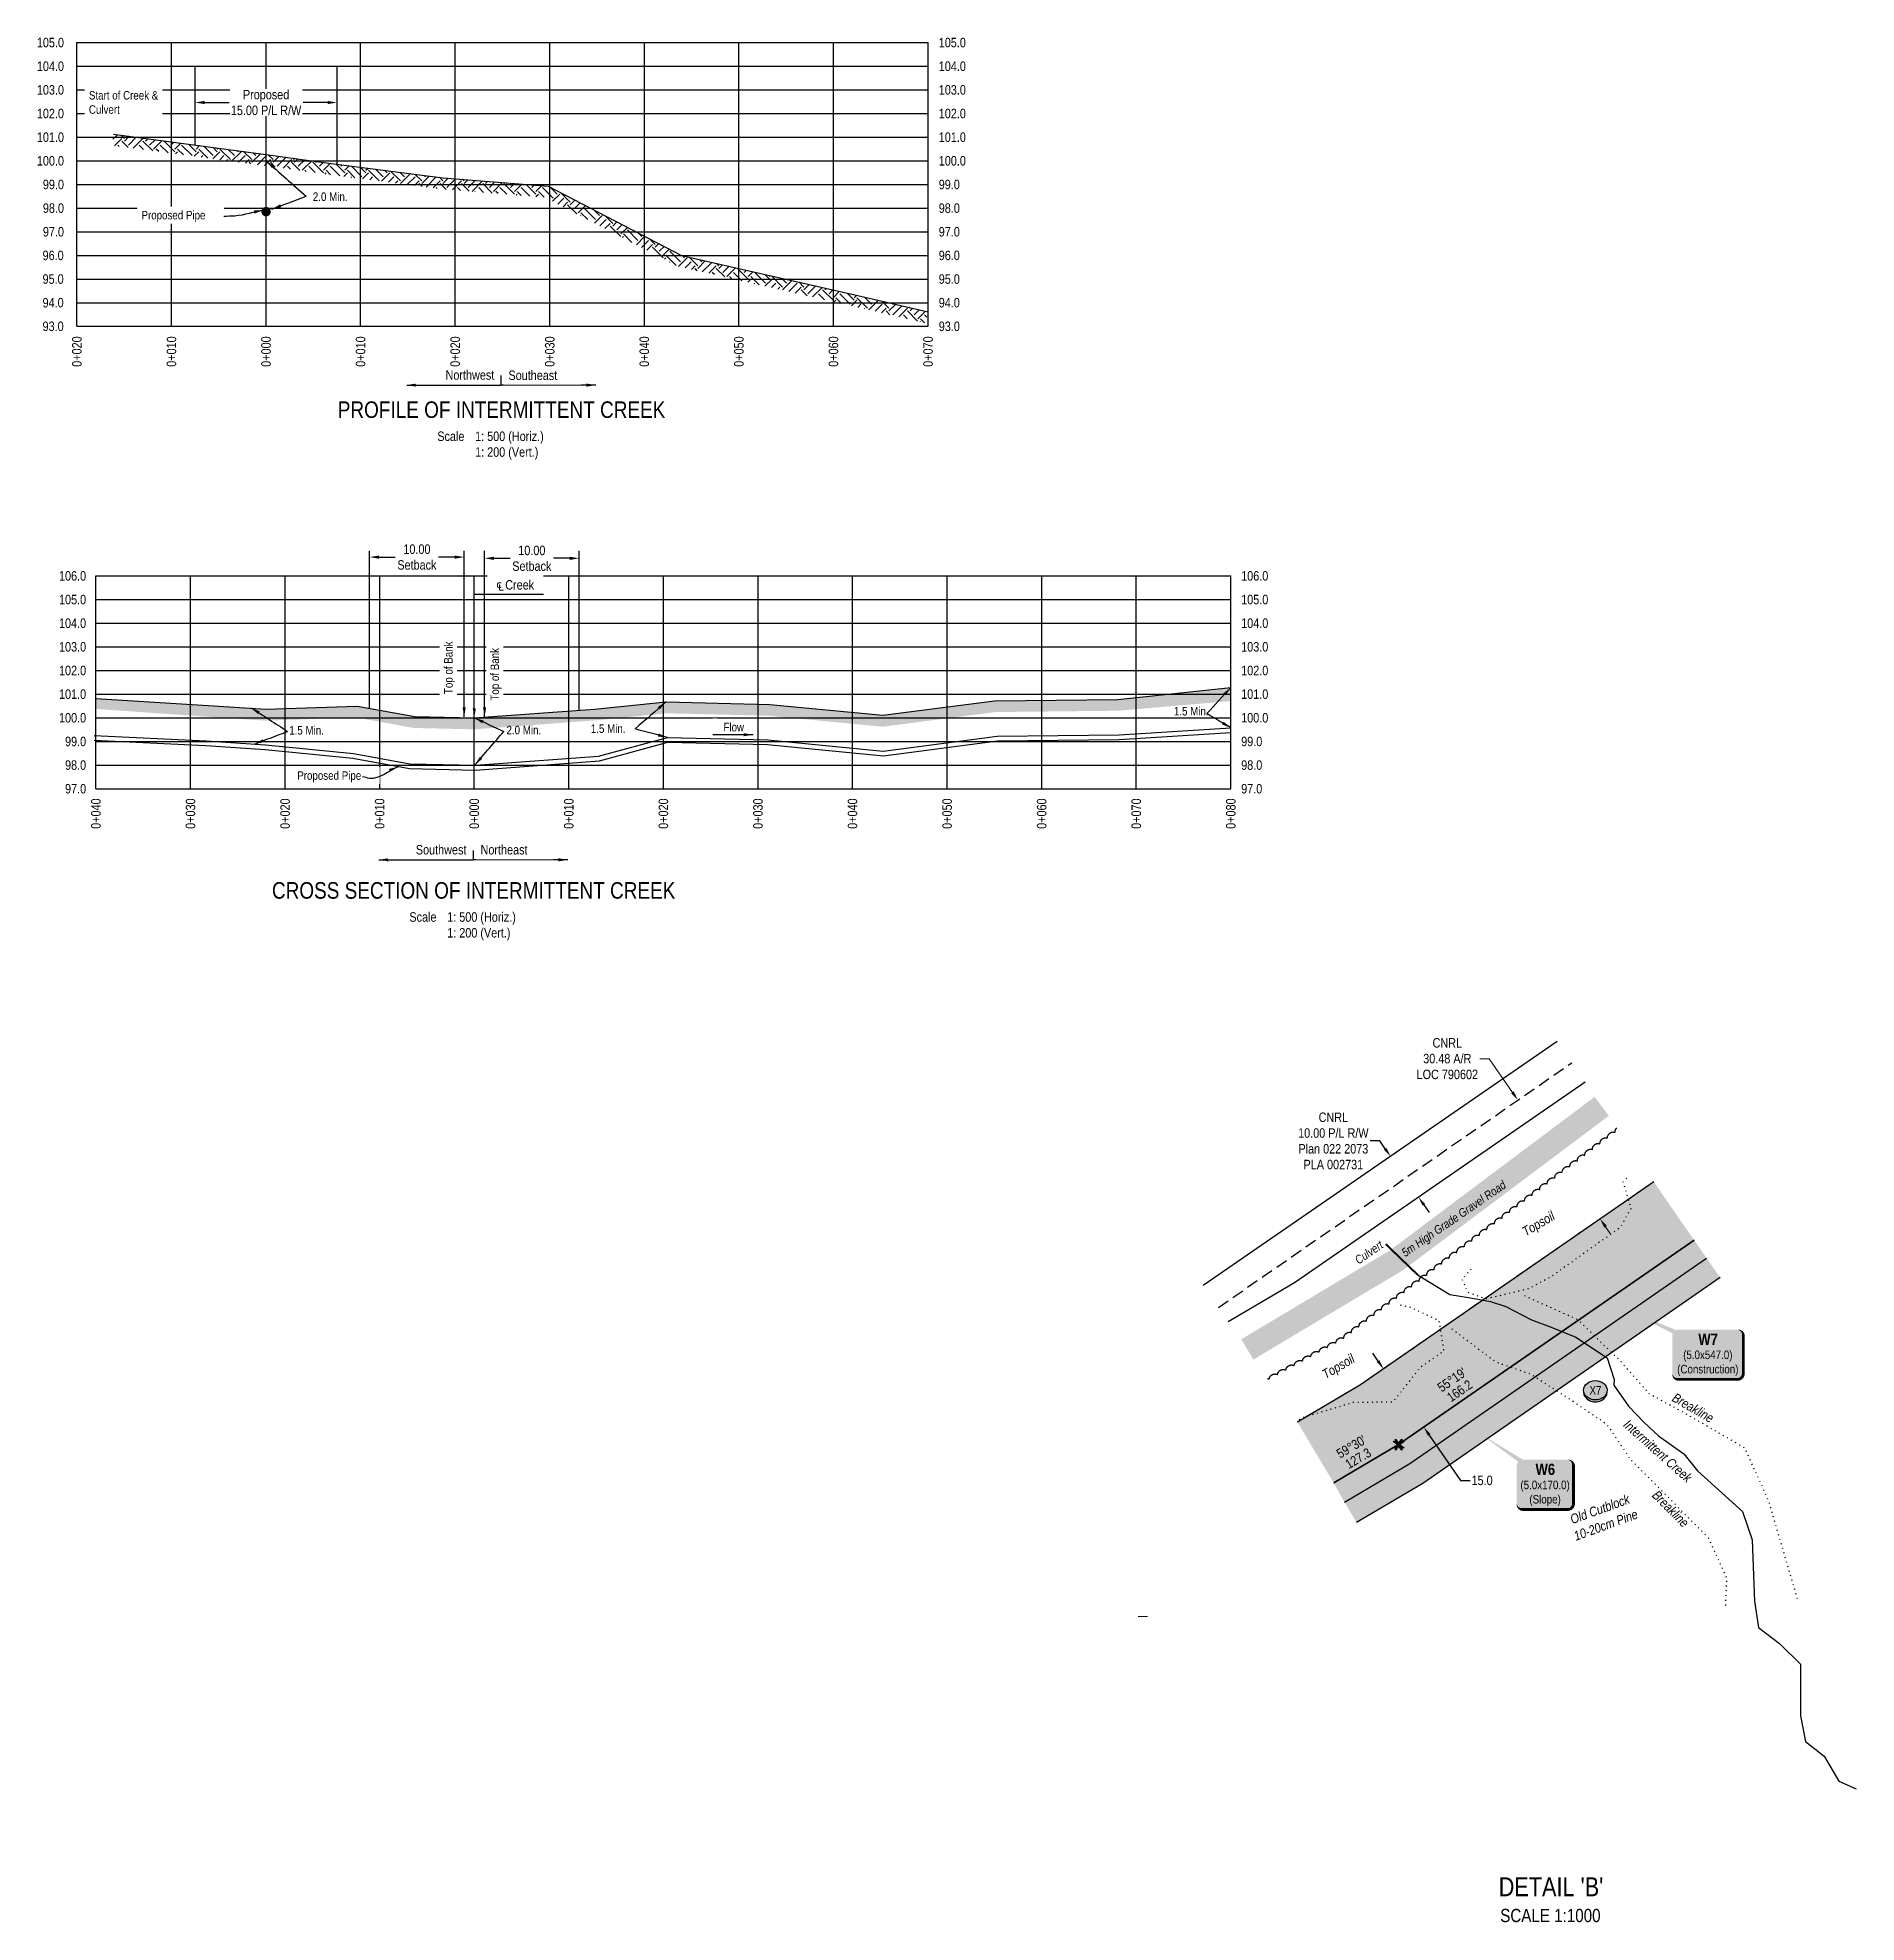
# Model space of a CAD drawing. Extents: x 355004 to 366534, y 6048595 to 6058688.
# Drawn here: x 359941 to 361864, y 6048595 to 6050588 of the extents above; entities that cross this region are included whole.
import ezdxf
from ezdxf.enums import TextEntityAlignment as Align

# ---------------------------------------------------------------- set-up
doc = ezdxf.new("R2010")
doc.units = 0
doc.header["$LTSCALE"] = 5
doc.header["$PDSIZE"] = 5
for name, pattern in [('0', [1, 1, 0]), ('foc-ACCESSROAD', [3.75, 2.5, -1.25]), ('foc-TOPO', [1, 0.2, -0.8])]:
    doc.linetypes.add(name, pattern=pattern)
doc.layers.get('Defpoints').update_dxf_attribs({"color": 9})
for name, color, linetype in [('AS-ROADS', 254, 'Continuous'), ('C-AR', 13, 'foc-ACCESSROAD'), ('C-RW', 13, 'Continuous'), ('CG-NOTES', 7, 'Continuous'), ('DETAIL-T', 7, 'Continuous'), ('L-BD', 7, 'Continuous'), ('L-BD1', 253, 'Continuous'), ('L-DETAIL-T', 3, 'Continuous'), ('L-MON', 1, 'Continuous'), ('P-CROSSINGS', 250, 'Continuous'), ('P-CROSSINGS-GRID', 8, 'Continuous'), ('P-CROSSINGS-GROUND', 48, 'foc-TOPO'), ('P-CROSSINGS-LINE', 3, 'Continuous'), ('P-PROPOSED', 10, 'Continuous'), ('P-PROPOSED-H', 21, 'Continuous'), ('P-TEMP-BLOCKS', 250, 'Continuous'), ('P-TEMP-BLUE', 146, 'Continuous'), ('P-TXT', 4, 'Continuous'), ('S-T7', 7, 'Continuous'), ('T-BUSH', 110, '0'), ('T-BUSH-T', 110, 'Continuous'), ('T-CREEK', 160, 'Continuous'), ('T-GENERAL', 48, 'foc-TOPO'), ('T-WATER-T', 170, 'Continuous')]:
    doc.layers.add(name, color=color, linetype=linetype)
doc.layers.add('C-AR-T', color=13, linetype='Continuous', lineweight=9)
doc.layers.add('T-TEXT', color=48, linetype='Continuous', lineweight=18)
doc.layers.add('P-TEMP-BLUE-H', color=7, linetype='Continuous', true_color=0x99e6ff)
doc.styles.add('140', font='ARIALN.TTF', dxfattribs={"height": 15})
doc.styles.add('80', font='ARIALN.TTF', dxfattribs={"height": 10})
doc.styles.add('80CG', font='ARIALN.TTF', dxfattribs={"height": 10})
doc.styles.add('80L', font='ARIALN.TTF', dxfattribs={"height": 10})
doc.styles.add('80LS', font='ARIALNI.TTF', dxfattribs={"height": 10})
doc.styles.add('BOLD', font='ARIALNB.TTF')
doc.styles.add('Crossing', font='ARIALN.TTF', dxfattribs={"height": 10})
doc.styles.add('foc-LtypeFont', font='ARIALN.TTF', dxfattribs={"height": 7.35})
doc.styles.get("Standard").update_dxf_attribs({"font": 'ARIALN.TTF'})
doc.linetypes.add('foc-TOPO-flowdirection-NOLINE', pattern='A,0,[">",foc-LtypeFont,S=0.3,R=0,X=0,Y=-0.945],-20,[">",foc-LtypeFont,S=0.3,R=0,X=0,Y=-0.945],0', length=20)
doc.dimstyles.new('Compass 5 000', dxfattribs={"dimscale": 5, "dimtxt": 9, "dimasz": 2, "dimexe": 0.2, "dimexo": 0.0625, "dimgap": 0.5, "dimtad": 0, "dimtih": 1, "dimtoh": 1, "dimzin": 0, "dimdsep": 46, "dimtxsty": '80CG', "dimcen": 0.1, "dimse1": 1, "dimse2": 1, "dimclrd": 256, "dimclrt": 256, "dimaunit": 1, "dimadec": 4, "dimazin": 0, "dimtfac": 0.06, "dimtofl": 0, "dimtmove": 0, "dimatfit": 1, "dimfxl": 0.2, "dimtolj": 1, "dimtzin": 0, "dimlwd": -1, "dimarcsym": 0})

msp = doc.modelspace()

# ---------------------------------------------------------------- texts
at = {"style": '80'}
for s, p in [('0+020', (359982.21, 6050271.972)), ('0+010', (360082.21, 6050271.972)), ('0+000', (360182.21, 6050271.972)), ('0+010', (360282.21, 6050271.972)), ('0+020', (360382.21, 6050271.972)), ('0+030', (360482.21, 6050271.972)), ('0+040', (360582.21, 6050271.972)), ('0+050', (360682.21, 6050271.972)), ('0+060', (360782.21, 6050271.972)), ('0+070', (360882.21, 6050271.972)), ('0+040', (360002.364, 6049783.454)), ('0+030', (360102.364, 6049783.454)), ('0+020', (360202.364, 6049783.454)), ('0+010', (360302.364, 6049783.454)), ('0+000', (360402.364, 6049783.454)), ('0+010', (360502.364, 6049783.454)), ('0+020', (360602.364, 6049783.454)), ('0+030', (360702.364, 6049783.454)), ('0+040', (360802.364, 6049783.454)), ('0+050', (360902.364, 6049783.454)), ('0+060', (361002.364, 6049783.454)), ('0+070', (361102.364, 6049783.454)), ('0+080', (361202.364, 6049783.454))]:
    msp.add_text(s, height=10, rotation=90, dxfattribs=at).set_placement(p, align=Align.MIDDLE_RIGHT)
at = {"char_height": 9, "attachment_point": 1, "style": '80L'}
for s, insert in [('2.0 Min.', (360231.76, 6050424.137)), ('1.5 Min.', (361142.21, 6049880.173)), ('1.5 Min.', (360206.795, 6049859.992)), ('2.0 Min.', (360436.527, 6049860.24)), ('1.5 Min.', (360525.671, 6049861.745))]:
    msp.add_mtext_dynamic_manual_height_columns(s, width=45.31074, gutter_width=45, heights=[0], dxfattribs=dict(at, insert=insert))
at = {"layer": 'DETAIL-T', "char_height": 10, "attachment_point": 1, "style": '80L'}
for insert in [(360363.336, 6050171.356), (360333.835, 6049663.079)]:
    msp.add_mtext_dynamic_manual_height_columns('Scale^I1: 500 (Horiz.)\\P^I1: 200 (Vert.)', width=217.1051, gutter_width=45, heights=[0], dxfattribs=dict(at, insert=insert))
at = {"layer": 'DETAIL-T', "color": 3, "insert": (361484.685, 6048642.752), "char_height": 20, "width": 109.70887, "attachment_point": 1, "style": '80CG'}
msp.add_mtext("\\pi0.95948;DETAIL 'B'\\P\\pi2.56453;{\\H0.7x;SCALE 1:1000}", dxfattribs=at)
at = {"layer": 'L-BD1'}
for s, rotation, p in [("55°19'", 34.693886, (361436.165, 6049168.826)), ('166.2', 34.693886, (361444.273, 6049157.114)), ("59°30'", 30.508587, (361329.745, 6049098.078)), ('127.3', 30.508587, (361336.977, 6049085.805))]:
    msp.add_text(s, height=9.9966, rotation=rotation, dxfattribs=at).set_placement(p, align=Align.MIDDLE_CENTER)
at = {"layer": 'L-DETAIL-T', "char_height": 17.5, "attachment_point": 2, "rotation": 0, "style": '140'}
for s, insert, width in [('PROFILE OF INTERMITTENT CREEK', (360431.272, 6050203.23), 346.53414), ('CROSS SECTION OF INTERMITTENT CREEK', (360401.771, 6049694.953), 426.70467)]:
    msp.add_mtext(s, dxfattribs=dict(at, insert=insert, width=width))
at = {"layer": 'S-T7', "style": '80'}
for s, p in [('105.0', (359968.6, 6050582.59)), ('104.0', (359968.6, 6050557.59)), ('103.0', (359968.6, 6050532.59)), ('102.0', (359968.6, 6050507.59)), ('101.0', (359968.6, 6050482.59)), ('100.0', (359968.6, 6050457.59)), ('99.0', (359968.6, 6050432.59)), ('98.0', (359968.6, 6050407.59)), ('97.0', (359968.6, 6050382.59)), ('106.0', (359992.016, 6050018.722)), ('105.0', (359992.016, 6049993.722)), ('104.0', (359992.016, 6049968.722)), ('103.0', (359992.016, 6049943.722)), ('102.0', (359992.016, 6049918.722)), ('101.0', (359992.016, 6049893.722)), ('100.0', (359992.016, 6049868.722)), ('99.0', (359992.016, 6049843.722)), ('98.0', (359992.016, 6049818.722)), ('97.0', (359992.016, 6049793.722))]:
    msp.add_text(s, height=10, dxfattribs=at).set_placement(p, align=Align.MIDDLE_RIGHT)
for s, p in [('105.0', (360893.566, 6050582.59)), ('104.0', (360893.566, 6050557.59)), ('103.0', (360893.566, 6050532.59)), ('102.0', (360893.566, 6050507.59)), ('101.0', (360893.566, 6050482.59)), ('100.0', (360893.566, 6050457.59)), ('99.0', (360893.566, 6050432.59)), ('98.0', (360893.566, 6050407.59)), ('97.0', (360893.566, 6050382.59)), ('96.0', (359945.985, 6050357.59)), ('96.0', (360893.566, 6050357.59)), ('95.0', (359945.985, 6050332.59)), ('95.0', (360893.566, 6050332.59)), ('94.0', (359945.985, 6050307.59)), ('94.0', (360893.566, 6050307.59)), ('93.0', (359945.985, 6050282.59)), ('93.0', (360893.566, 6050282.59)), ('106.0', (361213.346, 6050018.722)), ('105.0', (361213.346, 6049993.722)), ('104.0', (361213.346, 6049968.722)), ('103.0', (361213.346, 6049943.722)), ('102.0', (361213.346, 6049918.722)), ('101.0', (361213.346, 6049893.722)), ('100.0', (361213.346, 6049868.722)), ('99.0', (361213.346, 6049843.722)), ('98.0', (361213.346, 6049818.722)), ('97.0', (361213.346, 6049793.722))]:
    msp.add_text(s, height=10, dxfattribs=at).set_placement(p, align=Align.MIDDLE_LEFT)
at = {"layer": 'T-BUSH-T', "insert": (361597.15, 6049019.963), "char_height": 9.99673, "width": 132.66028, "attachment_point": 2, "rotation": 20, "style": '80LS'}
msp.add_mtext('10-20cm Pine', dxfattribs=at)
at = {"layer": 'T-GENERAL', "char_height": 9.99665, "attachment_point": 1, "style": '80L'}
for s, insert, rotation in [('\\pi-2.36394;{\\fArial Narrow|b0|i1|c0|p34;Topsoil}', (361511.186, 6049330.05), 30.500082), ('\\pi-2.36394;{\\fArial Narrow|b0|i1|c0|p34;Topsoil}', (361299.603, 6049179.158), 30.500082), ('\\pi-7.85664;{\\fArial Narrow|b0|i1|c0|p34;Breakline}', (361679.824, 6049151.548), 329.842093), ('\\pi-7.85664;{\\fArial Narrow|b0|i1|c0|p34;Breakline}', (361659.676, 6049047.271), 314.742229)]:
    msp.add_mtext_dynamic_manual_height_columns(s, width=31.24915, gutter_width=49.983, heights=[0], dxfattribs=dict(at, insert=insert, rotation=rotation))
at = {"layer": 'T-TEXT', "char_height": 9, "attachment_point": 1, "rotation": 34.601815, "style": '80L'}
for s, width, insert in [('\\pi0.44098;{\\fArial Narrow|b0|i1|c0|p34;5m High Grade Gravel Road}', 131.25303, (361381.387, 6049305.501)), ('\\pi0.49009;{\\fArial Narrow|b0|i1|c0|p34;Culvert}', 33.14321, (361332.004, 6049297.65))]:
    msp.add_mtext_dynamic_manual_height_columns(s, width=width, gutter_width=45, heights=[0], dxfattribs=dict(at, insert=insert))
at = {"layer": 'T-TEXT', "insert": (361590.921, 6049036.747), "char_height": 9.99673, "width": 66.27205, "attachment_point": 2, "rotation": 20, "style": '80LS'}
msp.add_mtext('\\pt9.99673;Old Cutblock', dxfattribs=at)
at = {"layer": 'T-WATER-T', "insert": (361623.17, 6049127.566), "char_height": 9.99665, "attachment_point": 1, "rotation": 318.317906, "style": '80L'}
msp.add_mtext_dynamic_manual_height_columns('{\\fArial Narrow|b0|i1|c0|p34;Intermittent Creek}', width=91.73365, gutter_width=49.983, heights=[0], dxfattribs=at)

# ---------------------------------------------------------------- blocks, each defined once
blk = doc.blocks.new('PLIA')
at = {"color": 255, "const_width": 1}
blk.add_lwpolyline([(-0.5, 0, 1), (0.5, 0, 1)], format="xyb", close=True, dxfattribs=at)
blk = doc.blocks.new('PLIAA')
blk.add_blockref('PLIA', (0, 0))
blk = doc.blocks.new('PLIB')
at = {"color": 1}
blk.add_circle((0, 0), 0.8, dxfattribs=at)
blk = doc.blocks.new('PLIBB')
blk.add_blockref('PLIB', (0, 0))
blk = doc.blocks.new('PLICC')
for name in ['PLIAA', 'PLIBB']:
    blk.add_blockref(name, (0, 0))
blk = doc.blocks.new('PLI')
blk.add_blockref('PLICC', (0, 0))
blk = doc.blocks.new('*D597')
at = {"transparency": 16777216}
for p, q in [((360301.8, 6050038.6), (360318.9, 6050038.6)), ((360381.8, 6050038.6), (360364.7, 6050038.6))]:
    blk.add_line(p, q, dxfattribs=at)
for points in [[(360301.8, 6050040.2), (360301.8, 6050036.9), (360291.8, 6050038.6)], [(360381.8, 6050040.2), (360381.8, 6050036.9), (360391.8, 6050038.6)]]:
    blk.add_solid(points, dxfattribs=at)
at = {"layer": 'Defpoints', "color": 0, "transparency": 16777216}
for p in [(360291.8, 6050038.6), (360291.8, 6050008.9), (360391.8, 6050008.9)]:
    blk.add_point(p, dxfattribs=at)
at = {"transparency": 16777216, "insert": (360341.8, 6050038.6), "char_height": 10, "attachment_point": 5, "style": '80CG'}
blk.add_mtext('\\A1;10.00\\PSetback', dxfattribs=at)
blk = doc.blocks.new('*D598')
at = {"transparency": 16777216}
for p, q in [((360423.3, 6050037.3), (360440.4, 6050037.3)), ((360503.3, 6050037.3), (360486.3, 6050037.3))]:
    blk.add_line(p, q, dxfattribs=at)
for points in [[(360423.3, 6050039), (360423.3, 6050035.6), (360413.3, 6050037.3)], [(360503.3, 6050039), (360503.3, 6050035.6), (360513.3, 6050037.3)]]:
    blk.add_solid(points, dxfattribs=at)
at = {"layer": 'Defpoints', "color": 0, "transparency": 16777216}
for p in [(360413.3, 6050037.3), (360413.3, 6050011.6), (360513.3, 6050011.6)]:
    blk.add_point(p, dxfattribs=at)
at = {"transparency": 16777216, "insert": (360463.3, 6050037.3), "char_height": 10, "attachment_point": 5, "style": '80CG'}
blk.add_mtext('\\A1;10.00\\PSetback', dxfattribs=at)
blk = doc.blocks.new('*D602')
at = {"transparency": 16777216}
for p, q in [((360117.3, 6050519.2), (360143.2, 6050519.2)), ((360247.3, 6050519.2), (360221.4, 6050519.2))]:
    blk.add_line(p, q, dxfattribs=at)
for points in [[(360117.3, 6050520.9), (360117.3, 6050517.5), (360107.3, 6050519.2)], [(360247.3, 6050520.9), (360247.3, 6050517.5), (360257.3, 6050519.2)]]:
    blk.add_solid(points, dxfattribs=at)
at = {"layer": 'Defpoints', "color": 0, "transparency": 16777216}
for p in [(360107.3, 6050544.6), (360257.3, 6050544.6), (360257.3, 6050519.2)]:
    blk.add_point(p, dxfattribs=at)
at = {"transparency": 16777216, "insert": (360182.3, 6050519.2), "char_height": 10, "attachment_point": 5, "style": '80CG', "bg_fill": 3, "box_fill_scale": 1.1, "bg_fill_color": 256, "bg_fill_true_color": 13158600, "bg_fill_transparency": 0}
blk.add_mtext('\\A1;Proposed\\P15.00 P/L R/W', dxfattribs=at)
blk = doc.blocks.new('xing2')
h = blk.add_hatch(color=50)
h.dxf.hatch_style = 1
edge = h.paths.add_edge_path()
edge.add_ellipse((0, 0), major_axis=(-12.5, 0), ratio=0.816297, start_angle=0, end_angle=360)
h = blk.add_hatch(color=250)
h.dxf.hatch_style = 1
edge = h.paths.add_edge_path()
edge.add_ellipse((0, -2), major_axis=(-12.5, 0), ratio=0.816297, start_angle=0, end_angle=180)
edge.add_line((12.5, -2), (12.5, 0))
edge.add_ellipse((0, 0), major_axis=(-12.5, 0), ratio=0.816297, start_angle=0, end_angle=180, ccw=False)
edge.add_line((-12.5, 0), (-12.5, -2))
at = {"color": 250}
blk.add_ellipse((0, 0), major_axis=(-12.5, 0), ratio=0.816297, dxfattribs=at)
blk.add_ellipse((0, -2), major_axis=(-12.5, 0), ratio=0.816297, start_param=0, end_param=3.141593, dxfattribs=at)
at = {"color": 250, "style": 'Crossing'}
blk.add_attdef('CROSSING', text='', height=9, dxfattribs=at).set_placement((0.1, 0), align=Align.MIDDLE_CENTER)
at = {"color": 250, "style": 'Crossing', "flags": 1}
for tag, p in [('OWNER', (0.1, -12.5)), ('DESCRIPTION', (0.1, -25.8)), ('LOCATION', (0.1, -39.3)), ('DWG_REF', (0.1, -52.8))]:
    blk.add_attdef(tag, text='', height=9, dxfattribs=at).set_placement(p, align=Align.MIDDLE_CENTER)
blk = doc.blocks.new('TEMP')
h = blk.add_hatch(color=255)
h.dxf.hatch_style = 1
h.paths.add_polyline_path([(0, 0.25), (-0.67, 1.15), (-0.67, 0.67), (-1.15, 0.67), (-0.25, 0), (-1.15, -0.67), (-0.67, -0.67), (-0.67, -1.15), (0, -0.25), (0.67, -1.15), (0.67, -0.67), (1.15, -0.67), (0.25, 0), (1.15, 0.67), (0.67, 0.67), (0.67, 1.15)])
h.paths.add_polyline_path([(0.57, 0.85), (0.57, 0.57), (0.85, 0.57), (0.08, 0), (0.85, -0.57), (0.57, -0.57), (0.57, -0.85), (0, -0.08), (-0.57, -0.85), (-0.57, -0.57), (-0.85, -0.57), (-0.08, 0), (-0.85, 0.57), (-0.57, 0.57), (-0.57, 0.85), (0, 0.08)], flags=16)
h = blk.add_hatch(color=1)
h.dxf.hatch_style = 1
h.paths.add_polyline_path([(0, 0.08), (-0.57, 0.85), (-0.57, 0.57), (-0.85, 0.57), (-0.08, 0), (-0.85, -0.57), (-0.57, -0.57), (-0.57, -0.85), (0, -0.08), (0.57, -0.85), (0.57, -0.57), (0.85, -0.57), (0.08, 0), (0.85, 0.57), (0.57, 0.57), (0.57, 0.85)])
at = {"color": 1}
for p, q in [((-0.08, 0), (0.08, 0)), ((0, 0.08), (0, -0.08))]:
    blk.add_line(p, q, dxfattribs=at)
at = {"color": 255, "flags": 128}
blk.add_lwpolyline([(-0.25, 0), (-1.15, 0.67), (-0.67, 0.67), (-0.67, 1.15), (0, 0.25), (0.67, 1.15), (0.67, 0.67), (1.15, 0.67), (0.25, 0), (1.15, -0.67), (0.67, -0.67), (0.67, -1.15), (0, -0.25), (-0.67, -1.15), (-0.67, -0.67), (-1.15, -0.67)], close=True, dxfattribs=at)
at = {"color": 1, "flags": 128}
blk.add_lwpolyline([(-0.08, 0), (-0.85, 0.57), (-0.57, 0.57), (-0.57, 0.85), (0, 0.08), (0.57, 0.85), (0.57, 0.57), (0.85, 0.57), (0.08, 0), (0.85, -0.57), (0.57, -0.57), (0.57, -0.85), (0, -0.08), (-0.57, -0.85), (-0.57, -0.57), (-0.85, -0.57)], close=True, dxfattribs=at)
blk = doc.blocks.new('*D605')
at = {"layer": 'Defpoints', "color": 0, "transparency": 16777216}
for p in [(361384.9, 6049194.9), (361427.6, 6049133.2), (361406.5, 6049118.6)]:
    blk.add_point(p, dxfattribs=at)
at = {"layer": 'P-TXT', "transparency": 16777216}
for p, q in [((361358.1, 6049188.5), (361352.4, 6049196.8)), ((361412.2, 6049110.4), (361445.4, 6049062.4)), ((361445.4, 6049062.4), (361455.4, 6049062.4))]:
    blk.add_line(p, q, dxfattribs=at)
for points in [[(361359.5, 6049189.5), (361356.7, 6049187.6), (361363.8, 6049180.3)], [(361413.5, 6049111.4), (361410.8, 6049109.5), (361406.5, 6049118.6)]]:
    blk.add_solid(points, dxfattribs=at)
at = {"layer": 'P-TXT', "transparency": 16777216, "insert": (361468.1, 6049062.4), "char_height": 10, "attachment_point": 5, "style": '80CG'}
blk.add_mtext('\\A1;15.0', dxfattribs=at)
blk = doc.blocks.new('*U606')
at = {"true_color": 0x99e6ff}
h = blk.add_hatch(color=141, dxfattribs=at)
edge = h.paths.add_edge_path()
edge.add_line((-24, -34.1), (24, -34.1))
edge.add_arc((24, -28.1), 6, 270, 360)
edge.add_line((30, -28.1), (30, 12.5))
edge.add_arc((24, 12.5), 6, 0, 90)
edge.add_line((24, 18.5), (-24, 18.5))
edge.add_arc((-24, 12.5), 6, 90, 180)
edge.add_line((-30, 12.5), (-30, -28.1))
edge.add_arc((-24, -28.1), 6, 180, 270)
at = {"flags": 128}
blk.add_lwpolyline([(-68.1, 45.6, 0, 7.5, 0), (0, 0, 0, 0, 0)], format="xyseb", dxfattribs=at)
at = {"color": 250, "flags": 128}
blk.add_lwpolyline([(-24, -34.1, 3, 3, 0), (24, -34.1, 3, 3, 0.414214), (30, -28.1, 3, 3, 0), (30, 12.5, 3, 0, 0.414214), (24, 18.5, 0, 0, 0), (-24, 18.5, 0, 0, 0.414214), (-30, 12.5, 0, 0, 0), (-30, -28.1, 0, 3, 0.414214)], format="xyseb", close=True, dxfattribs=at)
at = {"color": 250}
for tag, p, height, style in [('TEMP_AREA_W1_001', (-9.2, 2.2), 12, 'BOLD'), ('ENTER_TEXT_001', (-30.7, -12.6), 9, '80')]:
    blk.add_attdef(tag, p, '', height=height, dxfattribs=dict(at, style=style))
blk = doc.blocks.new('*U607')
at = {"true_color": 0x99e6ff}
h = blk.add_hatch(color=141, dxfattribs=at)
edge = h.paths.add_edge_path()
edge.add_line((-31.5, -34.1), (31.5, -34.1))
edge.add_arc((31.5, -28.1), 6, 270, 360)
edge.add_line((37.5, -28.1), (37.5, 12.5))
edge.add_arc((31.5, 12.5), 6, 0, 90)
edge.add_line((31.5, 18.5), (-31.5, 18.5))
edge.add_arc((-31.5, 12.5), 6, 90, 180)
edge.add_line((-37.5, 12.5), (-37.5, -28.1))
edge.add_arc((-31.5, -28.1), 6, 180, 270)
at = {"flags": 128}
blk.add_lwpolyline([(-94.5, 43.3, 0, 7.5, 0), (0, 0, 0, 0, 0)], format="xyseb", dxfattribs=at)
at = {"color": 250, "flags": 128}
blk.add_lwpolyline([(-31.5, -34.1, 3, 3, 0), (31.5, -34.1, 3, 3, 0.414214), (37.5, -28.1, 3, 3, 0), (37.5, 12.5, 3, 0, 0.414214), (31.5, 18.5, 0, 0, 0), (-31.5, 18.5, 0, 0, 0.414214), (-37.5, 12.5, 0, 0, 0), (-37.5, -28.1, 0, 3, 0.414214)], format="xyseb", close=True, dxfattribs=at)
at = {"color": 250}
for tag, p, height, style in [('TEMP_AREA_W1_001', (-9.2, 2.2), 12, 'BOLD'), ('ENTER_TEXT_001', (-30.7, -12.6), 9, '80')]:
    blk.add_attdef(tag, p, '', height=height, dxfattribs=dict(at, style=style))
blk = doc.blocks.new('*D716')
at = {"layer": 'C-AR-T', "transparency": 16777216}
for p, q in [((361475.6, 6049508.3), (361465.6, 6049508.3)), ((361500.2, 6049472.7), (361475.6, 6049508.3)), ((361598.6, 6049330.6), (361604.3, 6049322.4))]:
    blk.add_line(p, q, dxfattribs=at)
for points in [[(361501.6, 6049473.7), (361498.8, 6049471.8), (361505.9, 6049464.5)], [(361600, 6049331.6), (361597.2, 6049329.7), (361592.9, 6049338.8)]]:
    blk.add_solid(points, dxfattribs=at)
at = {"layer": 'Defpoints', "color": 0, "transparency": 16777216}
for p in [(361519.2, 6049473.7), (361505.9, 6049464.5), (361606.2, 6049348)]:
    blk.add_point(p, dxfattribs=at)
at = {"layer": 'C-AR-T', "transparency": 16777216, "insert": (361431.3, 6049508.3), "char_height": 10, "attachment_point": 5, "style": '80CG'}
blk.add_mtext('\\A1;CNRL\\P30.48 A/R\\PLOC 790602', dxfattribs=at)
blk = doc.blocks.new('*D717')
at = {"layer": 'C-RW', "transparency": 16777216}
for p, q in [((361359.9, 6049421.3), (361349.9, 6049421.3)), ((361365.6, 6049413.1), (361359.9, 6049421.3)), ((361406.5, 6049353.7), (361412.2, 6049345.5))]:
    blk.add_line(p, q, dxfattribs=at)
for points in [[(361367, 6049414), (361364.2, 6049412.1), (361371.3, 6049404.8)], [(361407.9, 6049354.6), (361405.2, 6049352.8), (361400.9, 6049361.9)]]:
    blk.add_solid(points, dxfattribs=at)
at = {"layer": 'Defpoints', "color": 0, "transparency": 16777216}
for p in [(361376.1, 6049408.2), (361371.3, 6049404.8), (361405.7, 6049365.3)]:
    blk.add_point(p, dxfattribs=at)
at = {"layer": 'C-RW', "transparency": 16777216, "insert": (361310.8, 6049421.3), "char_height": 10, "attachment_point": 5, "style": '80CG'}
blk.add_mtext('\\A1;CNRL\\P10.00 P/L R/W\\PPlan 022 2073\\PPLA 002731', dxfattribs=at)

# ---------------------------------------------------------------- dimensions: what is measured, and where the dimension line sits
dim = msp.add_linear_dim(base=(360291.774, 6050038.566), p1=(360391.774, 6050008.94), p2=(360291.774, 6050008.94), angle=180, text='10.00\\PSetback', dimstyle='Compass 5 000')
dim.commit()
dim.dimension.update_dxf_attribs({"geometry": '*D597', "text_midpoint": (360341.774, 6050038.566), "dimtype": 161})
at = {"layer": 'C-AR-T'}
dim = msp.add_linear_dim(base=(361505.899, 6049464.492), p1=(361606.239, 6049348.047), p2=(361519.213, 6049473.713), angle=124.703532, text='CNRL\\P30.48 A/R\\PLOC 790602', dimstyle='Compass 5 000', dxfattribs=at)
dim.commit()
dim.dimension.update_dxf_attribs({"geometry": '*D716', "text_midpoint": (361431.299, 6049508.288), "dimtype": 161})
at = {"layer": 'C-RW'}
dim = msp.add_aligned_dim(p1=(361405.677, 6049365.259), p2=(361376.099, 6049408.153), distance=5.859, text='CNRL\\P10.00 P/L R/W\\PPlan 022 2073\\PPLA 002731', dimstyle='Compass 5 000', dxfattribs=at)
dim.commit()
dim.dimension.update_dxf_attribs({"geometry": '*D717', "text_midpoint": (361310.839, 6049421.291)})
at = {"layer": 'P-TXT', "color": 4}
dim = msp.add_linear_dim(base=(361406.476, 6049118.635), p1=(361384.925, 6049194.926), p2=(361427.598, 6049133.249), angle=304.67825, text='15.0', dimstyle='Compass 5 000', dxfattribs=at)
dim.commit()
dim.dimension.update_dxf_attribs({"geometry": '*D605', "text_midpoint": (361468.137, 6049062.398), "dimtype": 161})

# ---------------------------------------------------------------- hatches: boundary and pattern name
at = {"layer": 'P-CROSSINGS-GROUND'}
h = msp.add_hatch(dxfattribs=at)
h.set_pattern_fill('EARTH', color=256, scale=2.5, angle=45)
h.paths.add_polyline_path([(360019.535, 6050473.833), (360180.589, 6050452.429), (360246.839, 6050443.323), (360368.097, 6050427.674), (360477.121, 6050418.942), (360617.492, 6050346.127), (360797.548, 6050305.076), (360879.596, 6050286.125), (360882.297, 6050297.818), (360800.232, 6050316.772), (360621.655, 6050357.485), (360480.495, 6050430.71), (360369.345, 6050439.613), (360248.424, 6050455.218), (360182.197, 6050464.321), (360021.115, 6050485.728)])
h = msp.add_hatch(dxfattribs=at)
h.set_pattern_fill('EARTH', color=256, scale=2.5, angle=45)
h.paths.add_polyline_path([(360002.451, 6049889.149), (360121.09, 6049881.761), (360182.216, 6049877.681), (360278.488, 6049881.121), (360339.466, 6049869.921), (360402.477, 6049868.521), (360529.55, 6049877.921), (360605.202, 6049885.501), (360714.926, 6049882.801), (360834.295, 6049871.301), (360952.618, 6049886.741), (361082.924, 6049888.161), (361202.451, 6049900.773), (361203.038, 6049886.452), (361083.37, 6049876.165), (360953.463, 6049874.749), (360834.498, 6049859.226), (360714.202, 6049870.815), (360605.654, 6049873.486), (360530.591, 6049865.965), (360402.787, 6049856.511), (360338.241, 6049857.945), (360277.608, 6049869.082), (360182.03, 6049865.666), (360120.398, 6049869.78), (360002.038, 6049878.083)])
at = {"layer": 'P-PROPOSED-H'}
h = msp.add_hatch(color=256, dxfattribs=at)
h.dxf.hatch_style = 1
h.paths.add_polyline_path([(361272.73, 6049124.16), (361311.156, 6049059.75), (361379.861, 6049100.221), (361692.305, 6049316.392), (361649.632, 6049378.069), (361339.439, 6049163.455)])
at = {"layer": 'P-TEMP-BLUE-H'}
h = msp.add_hatch(color=256, dxfattribs=at)
h.dxf.hatch_style = 1
h.paths.add_polyline_path([(361311.156, 6049059.75), (361322.609, 6049039.414), (361391.792, 6049080.133), (361705.529, 6049297.325), (361692.305, 6049316.392), (361379.861, 6049100.221)])
h = msp.add_hatch(color=256, dxfattribs=at)
h.dxf.hatch_style = 1
h.paths.add_polyline_path([(361322.609, 6049039.414), (361335.285, 6049017.876), (361405.261, 6049059.061), (361719.754, 6049276.777), (361705.529, 6049297.325), (361391.792, 6049080.133)])

# ---------------------------------------------------------------- linework, layer by layer
for p, q in [((360107.297, 6050474.275), (360107.297, 6050557.59)), ((360257.297, 6050454.073), (360257.297, 6050557.59)), ((360291.774, 6049878.68), (360291.774, 6050045.34)), ((360391.774, 6049904.455), (360391.774, 6050045.34)), ((360513.35, 6049876.722), (360513.35, 6050045.34))]:
    msp.add_line(p, q)
at = {"color": 8}
for p, q in [((360002.451, 6049843.722), (360002.451, 6050018.722)), ((360002.451, 6049843.722), (360002.451, 6050018.722)), ((360702.451, 6049843.722), (360702.451, 6050018.722)), ((360802.451, 6049843.722), (360802.451, 6050018.722)), ((360902.451, 6049843.722), (360902.451, 6050018.722)), ((361002.451, 6049843.722), (361002.451, 6050018.722)), ((361102.451, 6049843.722), (361102.451, 6050018.722)), ((361202.451, 6049843.722), (361202.451, 6050018.722))]:
    msp.add_line(p, q, dxfattribs=at)
at = {"layer": 'AS-ROADS', "const_width": 25, "flags": 128}
msp.add_lwpolyline([(361594.566, 6049457.926), (361377.42, 6049295.042), (361219.818, 6049200.893)], dxfattribs=at)
at = {"layer": 'C-AR', "flags": 128}
for points in [[(361189.258, 6049245.211), (361562.844, 6049503.928)], [(361649.632, 6049378.069), (361339.439, 6049163.455), (361272.73, 6049124.16)]]:
    msp.add_lwpolyline(points, dxfattribs=at)
at = {"layer": 'C-AR-T'}
msp.add_line((361104.333, 6048918.676), (361114.333, 6048918.676), dxfattribs=at)
at = {"layer": 'C-RW'}
for points in [[(361547.424, 6049526.291), (361173.32, 6049268.324)], [(361576.974, 6049483.437), (361269.682, 6049271.436), (361199.59, 6049230.228)]]:
    msp.add_lwpolyline(points, dxfattribs=at)
at = {"layer": 'CG-NOTES'}
for p, q in [((360430.992, 6050220.456), (360430.992, 6050230.456)), ((360401.491, 6049718.539), (360401.491, 6049728.539))]:
    msp.add_line(p, q, dxfattribs=at)
at = {"layer": 'P-CROSSINGS-GRID'}
for p, q in [((359982.297, 6050582.59), (360882.297, 6050582.59)), ((359982.297, 6050282.59), (359982.297, 6050582.59)), ((360082.297, 6050282.59), (360082.297, 6050582.59)), ((360182.297, 6050282.59), (360182.297, 6050582.59)), ((360282.297, 6050282.59), (360282.297, 6050582.59)), ((360382.297, 6050282.59), (360382.297, 6050582.59)), ((360482.297, 6050282.59), (360482.297, 6050582.59)), ((360582.297, 6050282.59), (360582.297, 6050582.59)), ((360682.297, 6050282.59), (360682.297, 6050582.59)), ((360782.297, 6050282.59), (360782.297, 6050582.59)), ((360882.297, 6050282.59), (360882.297, 6050582.59)), ((359982.297, 6050557.59), (360882.297, 6050557.59)), ((359982.297, 6050532.59), (360882.297, 6050532.59)), ((359982.297, 6050507.59), (360882.297, 6050507.59)), ((359982.297, 6050482.59), (360882.297, 6050482.59)), ((359982.297, 6050457.59), (360882.297, 6050457.59)), ((359982.297, 6050432.59), (360882.297, 6050432.59)), ((359982.297, 6050407.59), (360882.297, 6050407.59)), ((359982.297, 6050382.59), (360882.297, 6050382.59)), ((359982.297, 6050357.59), (360882.297, 6050357.59)), ((359982.297, 6050332.59), (360882.297, 6050332.59)), ((359982.297, 6050307.59), (360882.297, 6050307.59)), ((359982.297, 6050282.59), (360882.297, 6050282.59)), ((360002.451, 6050018.722), (361202.451, 6050018.722)), ((360102.451, 6049843.722), (360102.451, 6050018.722)), ((360202.451, 6049843.722), (360202.451, 6050018.722)), ((360302.451, 6049843.722), (360302.451, 6050018.722)), ((360002.451, 6049993.722), (361202.451, 6049993.722)), ((360002.451, 6049968.722), (361202.451, 6049968.722)), ((360002.451, 6049793.722), (360002.451, 6049968.722)), ((360102.451, 6049793.722), (360102.451, 6049968.722)), ((360202.451, 6049793.722), (360202.451, 6049968.722)), ((360302.451, 6049793.722), (360302.451, 6049968.722)), ((360402.451, 6049793.722), (360402.451, 6049968.722)), ((360502.451, 6049793.722), (360502.451, 6049968.722)), ((360602.451, 6049793.722), (360602.451, 6049968.722)), ((360702.451, 6049793.722), (360702.451, 6049968.722)), ((360802.451, 6049793.722), (360802.451, 6049968.722)), ((360902.451, 6049793.722), (360902.451, 6049968.722)), ((361002.451, 6049793.722), (361002.451, 6049968.722)), ((361102.451, 6049793.722), (361102.451, 6049968.722)), ((361202.451, 6049793.722), (361202.451, 6049968.722)), ((360002.451, 6049943.722), (361202.451, 6049943.722)), ((360002.451, 6049918.722), (361202.451, 6049918.722)), ((360002.451, 6049893.722), (361202.451, 6049893.722)), ((360002.451, 6049868.722), (361202.451, 6049868.722)), ((360002.451, 6049843.722), (361202.451, 6049843.722)), ((360002.451, 6049843.722), (361202.451, 6049843.722)), ((360002.451, 6049818.722), (361202.451, 6049818.722)), ((360002.451, 6049793.722), (361202.451, 6049793.722))]:
    msp.add_line(p, q, dxfattribs=at)
at = {"layer": 'P-CROSSINGS-GRID', "color": 8}
for p, q in [((360402.451, 6049843.722), (360402.451, 6050018.722)), ((360502.451, 6049843.722), (360502.451, 6050018.722)), ((360602.451, 6049843.722), (360602.451, 6050018.722))]:
    msp.add_line(p, q, dxfattribs=at)
at = {"layer": 'P-CROSSINGS-LINE', "color": 3}
msp.add_lwpolyline([(360021.115, 6050485.728), (360182.197, 6050464.321), (360248.424, 6050455.218), (360369.345, 6050439.613), (360480.495, 6050430.71), (360621.655, 6050357.485), (360800.232, 6050316.772), (360882.297, 6050297.818)], dxfattribs=at)
at = {"layer": 'P-CROSSINGS-LINE', "color": 3, "flags": 128}
msp.add_lwpolyline([(360002.451, 6049889.149), (360121.09, 6049881.761), (360182.216, 6049877.681), (360278.488, 6049881.121), (360339.466, 6049869.921), (360402.477, 6049868.521), (360529.55, 6049877.921), (360605.202, 6049885.501), (360714.926, 6049882.801), (360834.295, 6049871.301), (360952.618, 6049886.741), (361082.924, 6049888.161), (361202.451, 6049900.773)], dxfattribs=at)
at = {"layer": 'P-PROPOSED', "flags": 128}
for points in [[(360000.381, 6049845.096), (360118.64, 6049839.33), (360181.224, 6049835.152), (360274.123, 6049826.002), (360333.852, 6049815.032), (360403.898, 6049813.476), (360534.738, 6049823.154), (360607.225, 6049842.938), (360712.362, 6049840.351), (360835.016, 6049828.534), (360955.61, 6049844.271), (361084.502, 6049845.675), (361202.451, 6049853.156)], [(360000.624, 6049850.09), (360118.928, 6049844.322), (360181.635, 6049840.136), (360274.821, 6049830.958), (360334.362, 6049820.022), (360403.769, 6049818.48), (360533.887, 6049828.105), (360606.616, 6049847.955), (360712.663, 6049845.345), (360834.931, 6049833.566), (360955.258, 6049849.267), (361084.316, 6049850.674), (361202.451, 6049858.166)], [(361649.632, 6049378.069), (361339.439, 6049163.455), (361272.73, 6049124.16)], [(361311.156, 6049059.75), (361379.861, 6049100.221), (361692.305, 6049316.392)]]:
    msp.add_lwpolyline(points, dxfattribs=at)
at = {"layer": 'P-TEMP-BLUE'}
for p, q in [((361692.305, 6049316.392), (361379.861, 6049100.221)), ((361391.792, 6049080.133), (361705.529, 6049297.325)), ((361379.861, 6049100.221), (361311.156, 6049059.75)), ((361322.609, 6049039.414), (361391.792, 6049080.133))]:
    msp.add_line(p, q, dxfattribs=at)
at = {"layer": 'P-TEMP-BLUE', "flags": 128}
for points in [[(361322.609, 6049039.414), (361391.792, 6049080.133), (361705.529, 6049297.325)], [(361719.754, 6049276.777), (361405.261, 6049059.061), (361335.285, 6049017.876)]]:
    msp.add_lwpolyline(points, dxfattribs=at)
at = {"layer": 'T-BUSH', "flags": 128}
msp.add_lwpolyline([(361241.043, 6049170.112, -0.08321706), (361242.973, 6049169.522, -0.52056705), (361251.764, 6049174.287, -0.52056705), (361260.556, 6049179.052, -0.52056705), (361269.347, 6049183.817, -0.52056705), (361278.139, 6049188.582, -0.52056705), (361286.931, 6049193.347, -0.52056705), (361295.722, 6049198.113, -0.52056705), (361304.514, 6049202.878, -0.52056705), (361313.306, 6049207.643, -0.52056705), (361321.912, 6049212.698, -0.52056705), (361329.875, 6049218.746, -0.52056705), (361337.839, 6049224.794, -0.52056705), (361345.803, 6049230.842, -0.52056705), (361353.767, 6049236.89, -0.52056705), (361361.73, 6049242.938, -0.52056705), (361369.694, 6049248.986, -0.52056705), (361377.658, 6049255.034, -0.52056705), (361385.622, 6049261.082, -0.52056705), (361393.586, 6049267.13, -0.52056705), (361401.549, 6049273.178, -0.52056705), (361409.513, 6049279.226, -0.52056705), (361417.477, 6049285.274, -0.52056705), (361425.441, 6049291.322, -0.52056705), (361433.404, 6049297.37, -0.52056705), (361441.368, 6049303.418, -0.52056705), (361449.332, 6049309.466, -0.52056705), (361457.296, 6049315.514, -0.52056705), (361465.259, 6049321.562, -0.52056705), (361473.223, 6049327.61, -0.52056705), (361481.187, 6049333.658, -0.52056705), (361489.151, 6049339.706, -0.52056705), (361497.115, 6049345.754, -0.52056705), (361505.078, 6049351.802, -0.52056705), (361513.042, 6049357.85, -0.52056705), (361521.006, 6049363.898, -0.52056705), (361528.97, 6049369.946, -0.52056705), (361536.933, 6049375.994, -0.52056705), (361544.897, 6049382.042, -0.52056705), (361552.861, 6049388.09, -0.52056705), (361560.825, 6049394.138, -0.52056705), (361568.788, 6049400.186, -0.52056705), (361576.752, 6049406.234, -0.52056705), (361584.716, 6049412.282, -0.52056705), (361592.68, 6049418.33, -0.52056705), (361600.644, 6049424.378, -0.52056705), (361608.607, 6049430.426, -0.20895054), (361610.39, 6049434.977)], format="xyb", dxfattribs=at)
at = {"layer": 'T-CREEK', "flags": 128}
msp.add_lwpolyline([(361400.338, 6049279.378), (361433.976, 6049258.863), (361455.681, 6049255.41), (361476.874, 6049251.542), (361493.07, 6049246.418), (361520.236, 6049232.013), (361541.183, 6049224.282), (361567.072, 6049213.862), (361584.973, 6049202.233), (361600.327, 6049192.052), (361607.662, 6049169.015), (361607.507, 6049163.216), (361622.814, 6049141.019), (361639.602, 6049123.609), (361654.693, 6049109.664), (361681.43, 6049090.62), (361695.828, 6049072.48), (361743.282, 6049029.49), (361753.659, 6048999.72), (361755.104, 6048962.026), (361756.258, 6048934.668), (361760.472, 6048906.743), (361782.657, 6048890.079), (361804.744, 6048868.057), (361804.744, 6048813.502), (361810.064, 6048786.541), (361829.606, 6048770.968), (361845.309, 6048744.276), (361863.762, 6048736.324)], dxfattribs=at)
at = {"layer": 'T-CREEK', "linetype": 'foc-TOPO-flowdirection-NOLINE', "flags": 128}
msp.add_lwpolyline([(361400.338, 6049279.378), (361433.976, 6049258.863), (361455.681, 6049255.41), (361476.874, 6049251.542), (361493.07, 6049246.418), (361520.236, 6049232.013), (361541.183, 6049224.282), (361567.072, 6049213.862), (361584.973, 6049202.233), (361600.327, 6049192.052), (361607.662, 6049169.015), (361607.507, 6049163.216), (361622.814, 6049141.019), (361639.602, 6049123.609), (361654.693, 6049109.664), (361681.43, 6049090.62), (361695.828, 6049072.48), (361743.282, 6049029.49), (361753.659, 6048999.72), (361755.104, 6048962.026), (361756.258, 6048934.668), (361760.472, 6048906.743), (361782.657, 6048890.079), (361804.744, 6048868.057), (361804.744, 6048813.502), (361810.064, 6048786.541), (361829.606, 6048770.968), (361845.309, 6048744.276), (361863.762, 6048736.324)], dxfattribs=at)
at = {"layer": 'T-GENERAL', "flags": 128}
for points in [[(361620.709, 6049381.713), (361616.82, 6049378.657), (361625.45, 6049349.877), (361614.195, 6049329.882), (361540.305, 6049277.287), (361516.81, 6049264.857), (361471.63, 6049254.102), (361453.245, 6049261.177), (361447.015, 6049274.937), (361459.16, 6049288.877)], [(361381.545, 6049247.947), (361391.065, 6049245.967), (361422.355, 6049231.427), (361427.57, 6049199.162), (361402.62, 6049181.742), (361373.62, 6049145.322), (361331.365, 6049144.612), (361277.135, 6049128.377), (361272.394, 6049124.648)], [(361801.515, 6048937.107), (361771.585, 6049039.652), (361745.95, 6049096.562), (361682.795, 6049133.257), (361645.245, 6049153.652), (361613.51, 6049189.382), (361569.72, 6049232.042), (361511.705, 6049258.077)], [(361436.11, 6049222.607), (361482.185, 6049187.872), (361519.63, 6049174.857), (361563.86, 6049146.232), (361599.87, 6049121.882), (361625.73, 6049083.607), (361658.485, 6049051.117), (361707.165, 6049001.997), (361726.6, 6048959.357), (361725.205, 6048928.072)]]:
    msp.add_lwpolyline(points, dxfattribs=at)
at = {"layer": 'T-TEXT', "const_width": 2, "flags": 128}
msp.add_lwpolyline([(361366.14, 6049312.317), (361400.338, 6049279.378)], dxfattribs=at)

# ---------------------------------------------------------------- block references
at = {"layer": 'L-MON', "xscale": 5, "yscale": 5, "zscale": 5}
for name, p in [('PLI', (360182.297, 6050403.853)), ('TEMP', (361379.861, 6049100.221))]:
    msp.add_blockref(name, p, dxfattribs=at)
at = {"layer": 'P-CROSSINGS'}
msp.add_blockref('xing2', (361587.841, 6049157.711), dxfattribs=at).add_auto_attribs({'CROSSING': 'X7'})
at = {"layer": 'P-TEMP-BLOCKS'}
ref = msp.add_blockref('*U607', (361706.749, 6049203.33), dxfattribs=dict(at, xscale=0.99966497, yscale=0.99966497, zscale=0.99966497))
ref.add_attrib('TEMP_AREA_W1_001', 'W7', (361696.729, 6049205.594), dxfattribs={"layer": '0', "color": 250, "height": 11.996, "style": 'BOLD'})
ref.add_attrib('ENTER_TEXT_001', '(5.0x547.0)', (361680.682, 6049190.711), dxfattribs={"layer": '0', "color": 250, "height": 8.99699, "style": '80'})
ref.add_attrib('ENTER_TEXT_002', '(Construction)', (361674.391, 6049175.556), dxfattribs={"layer": '0', "color": 250, "height": 8.99699, "style": '80'})
ref = msp.add_blockref('*U606', (361534.704, 6049065.763), dxfattribs=dict(at, xscale=0.99966497, yscale=0.99966497, zscale=0.99966497))
ref.add_attrib('TEMP_AREA_W1_001', 'W6', (361524.619, 6049068.108), dxfattribs={"layer": '0', "color": 250, "height": 11.996, "style": 'BOLD'})
ref.add_attrib('ENTER_TEXT_001', '(5.0x170.0)', (361508.637, 6049053.143), dxfattribs={"layer": '0', "color": 250, "height": 8.99699, "style": '80'})
ref.add_attrib('ENTER_TEXT_002', '(Slope)', (361518.097, 6049037.989), dxfattribs={"layer": '0', "color": 250, "height": 8.997, "style": '80'})

msp.set_redraw_order([(e.dxf.handle, doc.entitydb.next_handle()) for e in msp.query("TEXT MTEXT ATTDEF DIMENSION ARC_DIMENSION")])  # texts and dimensions are drawn at this point

# ---------------------------------------------------------------- leaders
at = {"path_type": 1}
for points in [[(360182.297, 6050457.59), (360224.707, 6050420.071)], [(360188.36, 6050406.517), (360224.707, 6050420.071)], [(360402.451, 6049868.722), (360402.451, 6049999.325)], [(360413.35, 6049869.827), (360413.35, 6049964.5)], [(360391.774, 6049869.741), (360391.774, 6049904.455)], [(360605.202, 6049885.501), (360572.441, 6049856.85)], [(361202.451, 6049900.773), (361176.997, 6049873.101)], [(360166.436, 6049879.34), (360205.062, 6049854.287)], [(360402.477, 6049868.521), (360433.794, 6049854.333)], [(361202.451, 6049858.166), (361176.997, 6049873.101)], [(360169.994, 6049840.913), (360205.062, 6049854.287)], [(360403.136, 6049818.925), (360433.794, 6049854.333)], [(360606.616, 6049847.955), (360572.441, 6049856.85)]]:
    msp.add_leader(points, dimstyle='Compass 5 000', override={"dimgap": 0.5, "dimtad": 0}, dxfattribs=at)
at = {"layer": 'CG-NOTES', "path_type": 1}
for points in [[(360330.992, 6050220.456), (360430.992, 6050220.456)], [(360530.992, 6050220.456), (360430.992, 6050220.456)], [(360301.491, 6049718.539), (360401.491, 6049718.539)], [(360501.491, 6049718.539), (360401.491, 6049718.539)]]:
    msp.add_leader(points, dimstyle='Compass 5 000', override={"dimgap": 0.5, "dimtad": 0}, dxfattribs=at)

# ---------------------------------------------------------------- next in the draw order: texts
at = {"char_height": 9, "attachment_point": 1, "style": '80L', "bg_fill": 3, "box_fill_scale": 1.5, "bg_fill_color": 256, "bg_fill_transparency": 0}
for s, width, insert in [('Start of Creek &\\PCulvert', 73.20733, (359994.982, 6050531.318)), ('Proposed Pipe', 82.78026, (360050.55, 6050404.651)), ('Proposed Pipe', 82.78026, (360215.276, 6049812.175))]:
    msp.add_mtext_dynamic_manual_height_columns(s, width=width, gutter_width=45, heights=[0], dxfattribs=dict(at, insert=insert))
at = {"color": 3, "char_height": 10, "width": 78.43132, "attachment_point": 3, "style": '80', "bg_fill": 2}
for s, insert in [('Northwest', (360423.624, 6050236.137)), ('Southwest', (360394.123, 6049734.219))]:
    msp.add_mtext(s, dxfattribs=dict(at, insert=insert))
at = {"char_height": 9, "style": '80L', "bg_fill": 3, "box_fill_scale": 1.5, "bg_fill_color": 256, "bg_fill_transparency": 0}
for s, width, insert, attachment_point, rotation in [('Top of Bank', 55.65548, (360370.517, 6049893.786), 1, 90), ('Flow', 28.55952, (360687.699, 6049863.281), 3, 359.666704)]:
    msp.add_mtext_dynamic_manual_height_columns(s, width=width, gutter_width=45, heights=[0], dxfattribs=dict(at, insert=insert, attachment_point=attachment_point, rotation=rotation))
at = {"layer": 'L-BD', "insert": (360421.394, 6050014.228), "char_height": 10, "width": 49.16517, "attachment_point": 1, "style": '80', "bg_fill": 2}
msp.add_mtext('\\pi4.23743;{\\fISOCPEUR|b0|i0|c0|p34;℄} Creek', dxfattribs=at)

# ---------------------------------------------------------------- next in the draw order: dimensions: what is measured, and where the dimension line sits
at = {"color": 4}
dim = msp.add_linear_dim(base=(360257.297, 6050519.196), p1=(360107.297, 6050544.622), p2=(360257.297, 6050544.622), angle=0, text='Proposed\\P15.00 P/L R/W', dimstyle='Compass 5 000', override={"dimtfill": 1}, dxfattribs=at)
dim.commit()
dim.dimension.update_dxf_attribs({"geometry": '*D602', "text_midpoint": (360182.297, 6050519.196), "dimtype": 161})

# ---------------------------------------------------------------- next in the draw order: linework, layer by layer
for p, q in [((360413.35, 6049867.866), (360413.35, 6050045.34)), ((360402.451, 6049999.325), (360475.738, 6049999.325))]:
    msp.add_line(p, q)

# ---------------------------------------------------------------- next in the draw order: texts
at = {"color": 3, "char_height": 10, "width": 71.79644, "attachment_point": 1, "style": '80', "bg_fill": 2}
for s, insert in [('Southeast', (360438.582, 6050235.815)), ('Northeast', (360409.081, 6049734.219))]:
    msp.add_mtext(s, dxfattribs=dict(at, insert=insert))

# ---------------------------------------------------------------- next in the draw order: dimensions: what is measured, and where the dimension line sits
dim = msp.add_linear_dim(base=(360413.35, 6050037.295), p1=(360513.35, 6050011.602), p2=(360413.35, 6050011.602), angle=180, text='10.00\\PSetback', dimstyle='Compass 5 000')
dim.commit()
dim.dimension.update_dxf_attribs({"geometry": '*D598', "text_midpoint": (360463.35, 6050037.295), "dimtype": 161})

# ---------------------------------------------------------------- next in the draw order: leaders
at = {"path_type": 1}
for points in [[(360179.566, 6050405.429), (360149.196, 6050399.21), (360137.506, 6050398.757)], [(360697.282, 6049850.832), (360654.842, 6049850.677)], [(360322.015, 6049816.836), (360291.736, 6049804.668), (360284.353, 6049806.347)]]:
    msp.add_leader(points, dimstyle='Compass 5 000', override={"dimgap": 0.5, "dimtad": 0}, dxfattribs=at)

# ---------------------------------------------------------------- next in the draw order: texts
at = {"insert": (360419.609, 6049886.873), "char_height": 9, "attachment_point": 1, "rotation": 90, "style": '80L', "bg_fill": 3, "box_fill_scale": 1.5, "bg_fill_color": 256, "bg_fill_transparency": 0}
msp.add_mtext_dynamic_manual_height_columns('Top of Bank', width=69.59245, gutter_width=45, heights=[0], dxfattribs=at)

doc.saveas('drawing.dxf')
